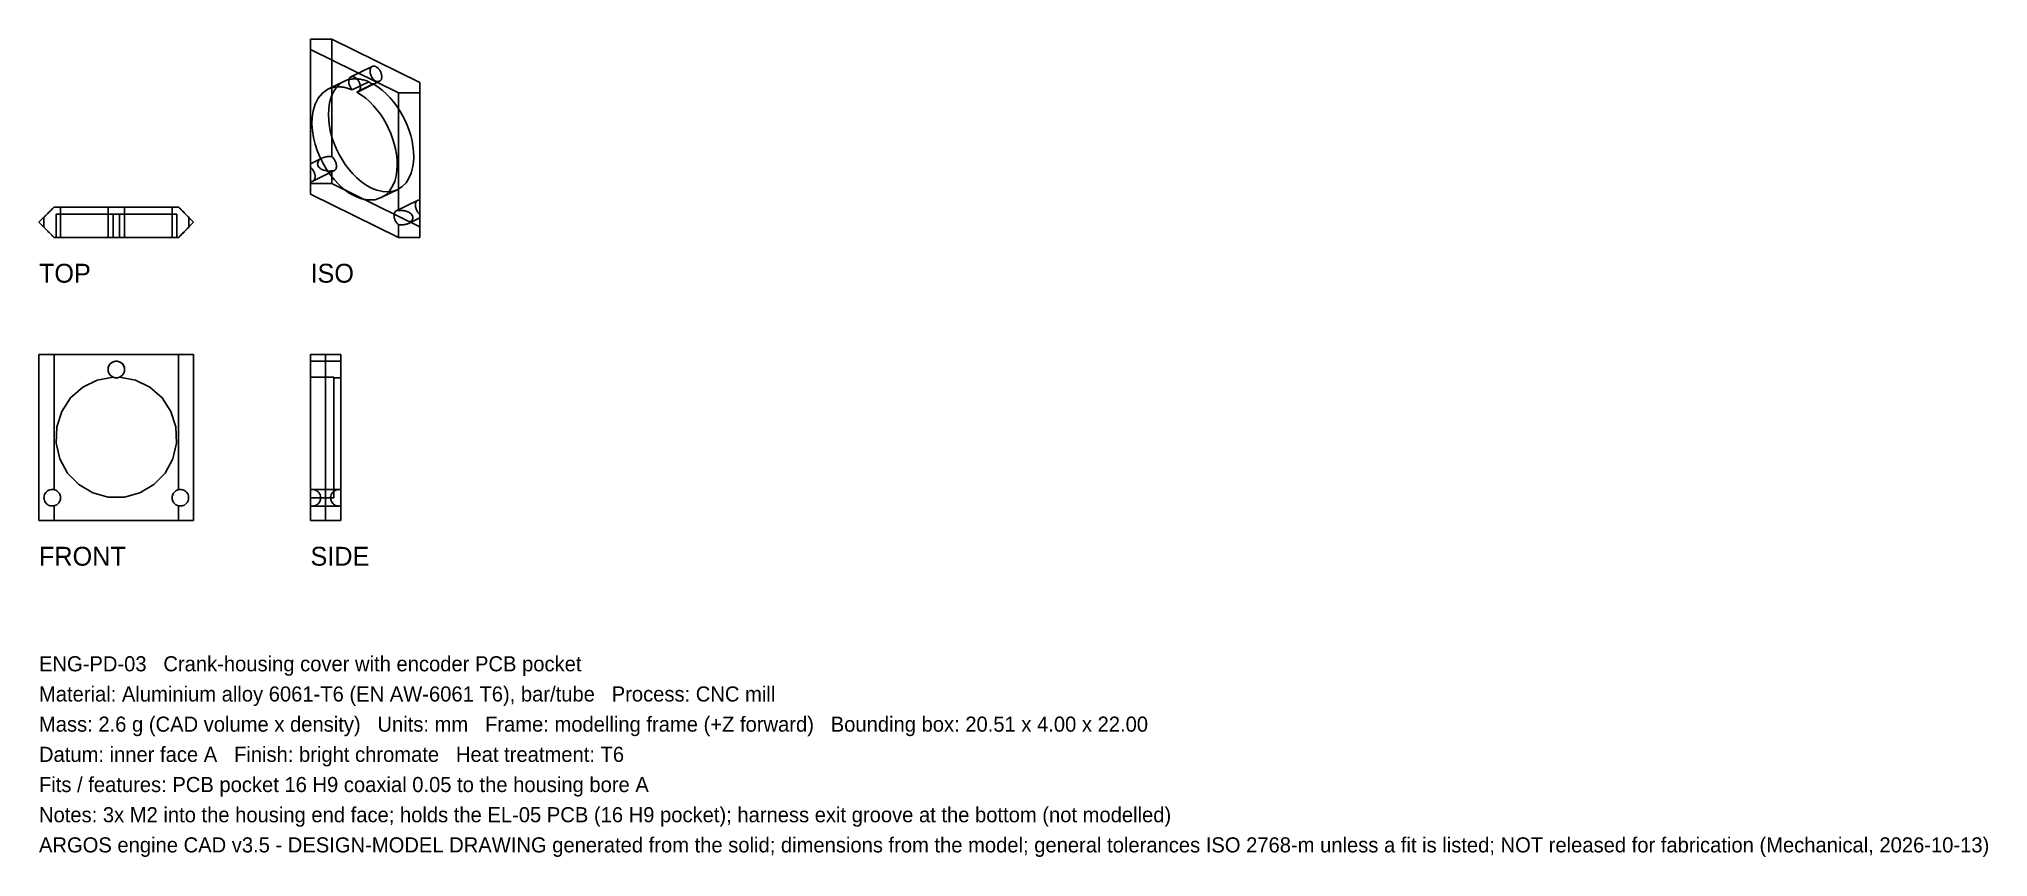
# Model space of a CAD drawing. Header units: millimetres. Extents: x 0 to 258, y -45 to 64.
import ezdxf

# ---------------------------------------------------------------- set-up
doc = ezdxf.new("R2010")
doc.units = ezdxf.units.MM
for name, color, linetype in [('FRONT_HIDDEN', 8, 'CONTINUOUS'), ('FRONT_VISIBLE', 7, 'Continuous'), ('ISO_HIDDEN', 8, 'CONTINUOUS'), ('ISO_VISIBLE', 7, 'Continuous'), ('SIDE_HIDDEN', 8, 'CONTINUOUS'), ('SIDE_VISIBLE', 7, 'Continuous'), ('TOP_HIDDEN', 8, 'CONTINUOUS'), ('TOP_VISIBLE', 7, 'Continuous')]:
    doc.layers.add(name, color=color, linetype=linetype)

msp = doc.modelspace()

# ---------------------------------------------------------------- texts
for s, p in [('ENG-PD-03   Crank-housing cover with encoder PCB pocket', (0, -20)), ('Material: Aluminium alloy 6061-T6 (EN AW-6061 T6), bar/tube   Process: CNC mill', (0, -24)), ('Mass: 2.6 g (CAD volume x density)   Units: mm   Frame: modelling frame (+Z forward)   Bounding box: 20.51 x 4.00 x 22.00', (0, -28)), ('Datum: inner face A   Finish: bright chromate   Heat treatment: T6', (0, -32)), ('Fits / features: PCB pocket 16 H9 coaxial 0.05 to the housing bore A', (0, -36)), ('Notes: 3x M2 into the housing end face; holds the EL-05 PCB (16 H9 pocket); harness exit groove at the bottom (not modelled)', (0, -40)), ('ARGOS engine CAD v3.5 - DESIGN-MODEL DRAWING generated from the solid; dimensions from the model; general tolerances ISO 2768-m unless a fit is listed; NOT released for fabrication (Mechanical, 2026-10-13)', (0, -44))]:
    msp.add_text(s, height=2).set_placement(p)
at = {"layer": 'FRONT_VISIBLE'}
msp.add_text('FRONT', height=2.5, dxfattribs=at).set_placement((0, -6))
at = {"layer": 'ISO_VISIBLE'}
msp.add_text('ISO', height=2.5, dxfattribs=at).set_placement((36.01, 31.5))
at = {"layer": 'SIDE_VISIBLE'}
msp.add_text('SIDE', height=2.5, dxfattribs=at).set_placement((36.01, -6))
at = {"layer": 'TOP_VISIBLE'}
msp.add_text('TOP', height=2.5, dxfattribs=at).set_placement((0, 31.5))

# ---------------------------------------------------------------- linework, layer by layer
at = {"layer": 'FRONT_HIDDEN'}
for points in [[(2, 22), (0, 22)], [(2, 22), (18.51, 22)], [(2, 4.07), (2, 22)], [(10.26, 21.1), (10.55, 21.06), (10.83, 20.94), (11.06, 20.75), (11.23, 20.51), (11.33, 20.22), (11.35, 19.92), (11.29, 19.63), (11.16, 19.37), (10.95, 19.15), (10.7, 18.99), (10.41, 18.91), (10.11, 18.91), (9.82, 18.99), (9.56, 19.15), (9.36, 19.37), (9.22, 19.63), (9.16, 19.92), (9.18, 20.22), (9.28, 20.51), (9.45, 20.75), (9.69, 20.94), (9.96, 21.06), (10.26, 21.1)], [(20.51, 22), (18.51, 22)], [(18.51, 4.07), (18.51, 22)], [(10.69, 18.99), (12.79, 18.59), (14.71, 17.64), (16.32, 16.22), (17.49, 14.43), (18.14, 12.39), (18.22, 10.25), (17.74, 8.16), (16.72, 6.28), (15.23, 4.74), (13.39, 3.64), (11.33, 3.07), (9.19, 3.07), (7.12, 3.64), (5.28, 4.74), (3.8, 6.28), (2.78, 8.16), (2.29, 10.25), (2.38, 12.39), (3.03, 14.43), (4.2, 16.22), (5.8, 17.64), (7.72, 18.59), (9.83, 18.99)], [(2, 1.93), (1.84, 1.91), (1.68, 1.91), (1.52, 1.93), (1.37, 1.98), (1.22, 2.04), (1.09, 2.13), (0.97, 2.24), (0.87, 2.36), (0.79, 2.5), (0.72, 2.64), (0.68, 2.8), (0.66, 2.96), (0.67, 3.12), (0.7, 3.27), (0.75, 3.43), (0.82, 3.57), (0.92, 3.7), (1.02, 3.82), (1.15, 3.91), (1.29, 3.99), (1.44, 4.05), (1.6, 4.08), (1.76, 4.1)], [(1.76, 4.1), (1.77, 4.1), (1.78, 4.1), (1.79, 4.1), (1.8, 4.1), (1.81, 4.1), (1.82, 4.1), (1.83, 4.1), (1.84, 4.1), (1.85, 4.1), (1.86, 4.09), (1.87, 4.09), (1.88, 4.09), (1.9, 4.09), (1.91, 4.09), (1.92, 4.09), (1.93, 4.09), (1.94, 4.09), (1.95, 4.08), (1.96, 4.08), (1.97, 4.08), (1.98, 4.08), (1.99, 4.08), (2, 4.07)], [(2, 4.07), (2.12, 4.04), (2.24, 3.99), (2.35, 3.92), (2.46, 3.85), (2.55, 3.76), (2.64, 3.66), (2.71, 3.55), (2.77, 3.44), (2.81, 3.32), (2.84, 3.19), (2.86, 3.06), (2.86, 2.94), (2.84, 2.81), (2.81, 2.68), (2.77, 2.56), (2.71, 2.45), (2.64, 2.34), (2.55, 2.24), (2.46, 2.15), (2.35, 2.08), (2.24, 2.01), (2.12, 1.96), (2, 1.93)], [(18.51, 1.93), (18.39, 1.96), (18.27, 2.01), (18.16, 2.08), (18.06, 2.15), (17.96, 2.24), (17.88, 2.34), (17.81, 2.45), (17.75, 2.56), (17.7, 2.68), (17.67, 2.81), (17.66, 2.94), (17.66, 3.06), (17.67, 3.19), (17.7, 3.32), (17.75, 3.44), (17.81, 3.55), (17.88, 3.66), (17.96, 3.76), (18.06, 3.85), (18.16, 3.92), (18.27, 3.99), (18.39, 4.04), (18.51, 4.07)], [(18.76, 4.1), (18.92, 4.08), (19.07, 4.05), (19.22, 3.99), (19.36, 3.91), (19.49, 3.82), (19.6, 3.7), (19.69, 3.57), (19.77, 3.43), (19.81, 3.27), (19.85, 3.12), (19.85, 2.96), (19.83, 2.8), (19.8, 2.64), (19.73, 2.5), (19.65, 2.36), (19.54, 2.24), (19.42, 2.13), (19.29, 2.04), (19.14, 1.98), (18.99, 1.93), (18.83, 1.91), (18.67, 1.91), (18.51, 1.93)], [(18.51, 4.07), (18.53, 4.08), (18.54, 4.08), (18.55, 4.08), (18.56, 4.08), (18.57, 4.08), (18.58, 4.09), (18.59, 4.09), (18.6, 4.09), (18.61, 4.09), (18.62, 4.09), (18.63, 4.09), (18.64, 4.09), (18.65, 4.09), (18.66, 4.1), (18.67, 4.1), (18.68, 4.1), (18.69, 4.1), (18.7, 4.1), (18.71, 4.1), (18.73, 4.1), (18.74, 4.1), (18.75, 4.1), (18.76, 4.1)], [(2, 0), (0, 0)], [(2, 0), (2, 1.93)], [(2, 0), (18.51, 0)], [(18.51, 0), (18.51, 1.93)], [(20.51, 0), (18.51, 0)]]:
    msp.add_lwpolyline(points, dxfattribs=at)
at = {"layer": 'FRONT_VISIBLE'}
for points in [[(2, 22), (0, 22)], [(0, 22), (0, 0)], [(2, 4.07), (2, 22)], [(2, 22), (18.51, 22)], [(9.83, 18.99), (9.71, 19.05), (9.6, 19.12), (9.5, 19.2), (9.41, 19.3), (9.33, 19.4), (9.27, 19.52), (9.22, 19.64), (9.18, 19.77), (9.16, 19.89), (9.16, 20.03), (9.17, 20.16), (9.19, 20.28), (9.24, 20.41), (9.29, 20.53), (9.36, 20.64), (9.44, 20.74), (9.54, 20.83), (9.64, 20.91), (9.75, 20.98), (9.87, 21.03), (10, 21.07), (10.13, 21.09), (10.26, 21.1)], [(10.26, 21.1), (10.39, 21.09), (10.52, 21.07), (10.64, 21.03), (10.76, 20.98), (10.87, 20.91), (10.98, 20.83), (11.07, 20.74), (11.15, 20.64), (11.22, 20.53), (11.28, 20.41), (11.32, 20.28), (11.35, 20.16), (11.36, 20.03), (11.35, 19.89), (11.33, 19.77), (11.3, 19.64), (11.25, 19.52), (11.18, 19.4), (11.1, 19.3), (11.02, 19.2), (10.92, 19.12), (10.81, 19.05), (10.69, 18.99)], [(18.51, 4.07), (18.51, 22)], [(20.51, 22), (18.51, 22)], [(20.51, 0), (20.51, 22)], [(10.69, 18.99), (12.79, 18.59), (14.71, 17.64), (16.32, 16.22), (17.49, 14.43), (18.14, 12.39), (18.22, 10.25), (17.74, 8.16), (16.72, 6.28), (15.23, 4.74), (13.39, 3.64), (11.33, 3.07), (9.19, 3.07), (7.12, 3.64), (5.28, 4.74), (3.8, 6.28), (2.78, 8.16), (2.29, 10.25), (2.38, 12.39), (3.03, 14.43), (4.2, 16.22), (5.8, 17.64), (7.72, 18.59), (9.83, 18.99)], [(10.69, 18.99), (10.65, 18.97), (10.62, 18.96), (10.58, 18.95), (10.54, 18.94), (10.51, 18.93), (10.47, 18.92), (10.43, 18.91), (10.39, 18.91), (10.35, 18.9), (10.32, 18.9), (10.28, 18.9), (10.24, 18.9), (10.2, 18.9), (10.16, 18.9), (10.12, 18.91), (10.08, 18.91), (10.05, 18.92), (10.01, 18.93), (9.97, 18.94), (9.93, 18.95), (9.9, 18.96), (9.86, 18.97), (9.83, 18.99)], [(2, 1.93), (1.84, 1.91), (1.68, 1.91), (1.52, 1.93), (1.37, 1.98), (1.22, 2.04), (1.09, 2.13), (0.97, 2.24), (0.87, 2.36), (0.79, 2.5), (0.72, 2.64), (0.68, 2.8), (0.66, 2.96), (0.67, 3.12), (0.7, 3.27), (0.75, 3.43), (0.82, 3.57), (0.92, 3.7), (1.02, 3.82), (1.15, 3.91), (1.29, 3.99), (1.44, 4.05), (1.6, 4.08), (1.76, 4.1)], [(1.76, 4.1), (1.77, 4.1), (1.78, 4.1), (1.79, 4.1), (1.8, 4.1), (1.81, 4.1), (1.82, 4.1), (1.83, 4.1), (1.84, 4.1), (1.85, 4.1), (1.86, 4.09), (1.87, 4.09), (1.88, 4.09), (1.9, 4.09), (1.91, 4.09), (1.92, 4.09), (1.93, 4.09), (1.94, 4.09), (1.95, 4.08), (1.96, 4.08), (1.97, 4.08), (1.98, 4.08), (1.99, 4.08), (2, 4.07)], [(2, 4.07), (2.12, 4.04), (2.24, 3.99), (2.35, 3.92), (2.46, 3.85), (2.55, 3.76), (2.64, 3.66), (2.71, 3.55), (2.77, 3.44), (2.81, 3.32), (2.84, 3.19), (2.86, 3.06), (2.86, 2.94), (2.84, 2.81), (2.81, 2.68), (2.77, 2.56), (2.71, 2.45), (2.64, 2.34), (2.55, 2.24), (2.46, 2.15), (2.35, 2.08), (2.24, 2.01), (2.12, 1.96), (2, 1.93)], [(18.51, 1.93), (18.39, 1.96), (18.27, 2.01), (18.16, 2.08), (18.06, 2.15), (17.96, 2.24), (17.88, 2.34), (17.81, 2.45), (17.75, 2.56), (17.7, 2.68), (17.67, 2.81), (17.66, 2.94), (17.66, 3.06), (17.67, 3.19), (17.7, 3.32), (17.75, 3.44), (17.81, 3.55), (17.88, 3.66), (17.96, 3.76), (18.06, 3.85), (18.16, 3.92), (18.27, 3.99), (18.39, 4.04), (18.51, 4.07)], [(18.51, 4.07), (18.53, 4.08), (18.54, 4.08), (18.55, 4.08), (18.56, 4.08), (18.57, 4.08), (18.58, 4.09), (18.59, 4.09), (18.6, 4.09), (18.61, 4.09), (18.62, 4.09), (18.63, 4.09), (18.64, 4.09), (18.65, 4.09), (18.66, 4.1), (18.67, 4.1), (18.68, 4.1), (18.69, 4.1), (18.7, 4.1), (18.71, 4.1), (18.73, 4.1), (18.74, 4.1), (18.75, 4.1), (18.76, 4.1)], [(18.76, 4.1), (18.92, 4.08), (19.07, 4.05), (19.22, 3.99), (19.36, 3.91), (19.49, 3.82), (19.6, 3.7), (19.69, 3.57), (19.77, 3.43), (19.81, 3.27), (19.85, 3.12), (19.85, 2.96), (19.83, 2.8), (19.8, 2.64), (19.73, 2.5), (19.65, 2.36), (19.54, 2.24), (19.42, 2.13), (19.29, 2.04), (19.14, 1.98), (18.99, 1.93), (18.83, 1.91), (18.67, 1.91), (18.51, 1.93)], [(2, 0), (0, 0)], [(2, 0), (2, 1.93)], [(2, 0), (18.51, 0)], [(18.51, 0), (18.51, 1.93)], [(20.51, 0), (18.51, 0)]]:
    msp.add_lwpolyline(points, dxfattribs=at)
at = {"layer": 'ISO_HIDDEN'}
for points in [[(36.01, 63.79), (36.01, 44.64)], [(38.84, 48.19), (38.84, 63.79)], [(41.37, 58.77), (44.2, 60.16)], [(45.17, 58.19), (45.05, 58.15), (44.93, 58.15), (44.81, 58.17), (44.69, 58.21), (44.59, 58.27), (44.49, 58.35), (44.39, 58.43), (44.31, 58.52), (44.23, 58.61), (44.16, 58.72), (44.1, 58.82), (44.05, 58.93), (44, 59.05), (43.96, 59.16), (43.93, 59.28), (43.91, 59.4), (43.9, 59.53), (43.91, 59.65), (43.93, 59.77), (43.96, 59.89), (44.02, 60), (44.1, 60.09), (44.2, 60.16)], [(44.2, 60.16), (44.22, 60.17), (44.24, 60.18), (44.26, 60.19), (44.28, 60.19), (44.3, 60.2), (44.32, 60.2), (44.34, 60.2), (44.36, 60.21), (44.39, 60.21), (44.41, 60.21), (44.43, 60.21), (44.45, 60.2), (44.47, 60.2), (44.5, 60.2), (44.52, 60.19), (44.54, 60.19), (44.56, 60.18), (44.58, 60.17), (44.6, 60.17), (44.62, 60.16), (44.64, 60.15), (44.66, 60.14), (44.68, 60.13)], [(44.68, 60.13), (44.77, 60.08), (44.85, 60.03), (44.93, 59.96), (45, 59.89), (45.07, 59.81), (45.13, 59.73), (45.19, 59.65), (45.24, 59.56), (45.29, 59.47), (45.33, 59.38), (45.37, 59.29), (45.4, 59.19), (45.42, 59.09), (45.44, 59), (45.46, 58.89), (45.46, 58.79), (45.46, 58.69), (45.44, 58.59), (45.42, 58.49), (45.38, 58.4), (45.32, 58.32), (45.25, 58.24), (45.17, 58.19)], [(38.32, 57.13), (40.5, 58.2)], [(39.52, 57.44), (39.56, 57.48), (39.6, 57.52), (39.63, 57.56), (39.67, 57.6), (39.71, 57.64), (39.75, 57.68), (39.79, 57.71), (39.83, 57.75), (39.87, 57.78), (39.91, 57.82), (39.95, 57.85), (40, 57.89), (40.04, 57.92), (40.08, 57.95), (40.13, 57.98), (40.17, 58.01), (40.22, 58.04), (40.27, 58.07), (40.31, 58.1), (40.36, 58.13), (40.41, 58.15), (40.46, 58.18), (40.5, 58.2)], [(40.5, 58.2), (40.64, 58.26), (40.77, 58.32), (40.91, 58.37), (41.05, 58.41), (41.19, 58.44), (41.33, 58.47), (41.47, 58.49), (41.62, 58.51), (41.76, 58.52), (41.9, 58.52), (42.05, 58.52), (42.19, 58.52), (42.34, 58.5), (42.48, 58.49), (42.63, 58.46), (42.77, 58.44), (42.91, 58.4), (43.05, 58.37), (43.19, 58.33), (43.33, 58.28), (43.46, 58.23), (43.6, 58.18), (43.73, 58.13)], [(42.34, 56.8), (45.17, 58.19)], [(42.48, 56.91), (44.34, 57.83)], [(42.62, 57.58), (43.73, 58.13)], [(44.34, 57.83), (44.31, 57.83), (44.28, 57.83), (44.25, 57.83), (44.22, 57.84), (44.19, 57.84), (44.16, 57.85), (44.13, 57.86), (44.11, 57.87), (44.08, 57.88), (44.05, 57.9), (44.02, 57.91), (44, 57.92), (43.97, 57.94), (43.94, 57.95), (43.92, 57.97), (43.89, 57.99), (43.87, 58.01), (43.85, 58.03), (43.82, 58.05), (43.8, 58.07), (43.78, 58.09), (43.75, 58.11), (43.73, 58.13)], [(44.34, 57.83), (44.95, 57.45), (45.53, 57.01), (46.06, 56.53), (46.57, 56.01), (47.03, 55.46), (47.46, 54.88), (47.86, 54.28), (48.22, 53.66), (48.55, 53.01), (48.83, 52.36), (49.09, 51.68), (49.3, 50.99), (49.47, 50.29), (49.6, 49.58), (49.67, 48.87), (49.69, 48.15), (49.65, 47.43), (49.54, 46.71), (49.35, 46.02), (49.07, 45.36), (48.68, 44.75), (48.18, 44.24), (47.57, 43.85)], [(50.52, 42.44), (50.52, 58.04)], [(36.01, 47.26), (37.53, 48)], [(36.01, 47.26), (36.01, 47.24), (36.01, 47.23), (36.01, 47.22), (36.01, 47.21), (36.01, 47.2), (36.01, 47.19), (36.01, 47.17), (36.01, 47.16), (36.01, 47.15), (36.01, 47.14), (36.01, 47.13), (36.01, 47.12), (36.01, 47.1), (36.01, 47.09), (36.01, 47.08), (36.01, 47.07), (36.01, 47.06), (36.01, 47.05), (36.01, 47.03), (36.01, 47.02), (36.01, 47.01), (36.01, 47), (36.01, 46.99)], [(36.01, 46.99), (36.01, 46.98), (36.01, 46.97), (36.01, 46.96), (36.01, 46.95), (36.01, 46.95), (36.01, 46.94), (36.01, 46.93), (36.01, 46.92), (36.01, 46.91), (36.01, 46.9), (36.01, 46.9), (36.01, 46.89), (36.01, 46.88), (36.01, 46.87), (36.01, 46.86), (36.01, 46.85), (36.01, 46.84), (36.01, 46.84), (36.01, 46.83), (36.01, 46.82), (36.01, 46.81), (36.01, 46.8), (36.01, 46.79)], [(38.84, 46.32), (38.7, 46.31), (38.55, 46.3), (38.41, 46.3), (38.26, 46.31), (38.12, 46.33), (37.98, 46.35), (37.84, 46.39), (37.7, 46.43), (37.57, 46.49), (37.44, 46.56), (37.32, 46.64), (37.2, 46.73), (37.1, 46.83), (37.03, 46.96), (36.97, 47.09), (36.95, 47.23), (36.96, 47.38), (37.01, 47.51), (37.08, 47.64), (37.17, 47.75), (37.28, 47.85), (37.4, 47.93), (37.53, 48)], [(37.53, 48), (37.57, 48.02), (37.61, 48.04), (37.65, 48.05), (37.69, 48.07), (37.73, 48.08), (37.77, 48.1), (37.81, 48.11), (37.85, 48.12), (37.9, 48.14), (37.94, 48.15), (37.98, 48.16), (38.02, 48.16), (38.07, 48.17), (38.11, 48.18), (38.15, 48.19), (38.2, 48.19), (38.24, 48.2), (38.28, 48.2), (38.33, 48.2), (38.37, 48.21), (38.41, 48.21), (38.46, 48.21), (38.5, 48.21)], [(38.5, 48.21), (38.51, 48.21), (38.53, 48.21), (38.54, 48.21), (38.56, 48.21), (38.57, 48.21), (38.59, 48.21), (38.6, 48.21), (38.62, 48.21), (38.63, 48.21), (38.65, 48.21), (38.66, 48.21), (38.68, 48.2), (38.69, 48.2), (38.71, 48.2), (38.72, 48.2), (38.74, 48.2), (38.75, 48.2), (38.77, 48.2), (38.78, 48.19), (38.8, 48.19), (38.81, 48.19), (38.83, 48.19), (38.84, 48.19)], [(38.84, 48.19), (38.91, 48.13), (38.98, 48.06), (39.04, 48), (39.1, 47.92), (39.16, 47.85), (39.21, 47.77), (39.25, 47.69), (39.29, 47.61), (39.33, 47.52), (39.36, 47.44), (39.39, 47.35), (39.41, 47.26), (39.43, 47.17), (39.44, 47.08), (39.45, 46.99), (39.45, 46.89), (39.44, 46.8), (39.42, 46.71), (39.39, 46.62), (39.35, 46.54), (39.3, 46.47), (39.24, 46.4), (39.16, 46.35)], [(36.01, 43.25), (36.01, 44.64)], [(38.84, 44.64), (36.01, 44.64)], [(36.33, 44.96), (39.16, 46.35)], [(39.16, 46.35), (39.14, 46.35), (39.13, 46.34), (39.12, 46.33), (39.11, 46.33), (39.09, 46.33), (39.08, 46.32), (39.07, 46.32), (39.05, 46.32), (39.04, 46.31), (39.02, 46.31), (39.01, 46.31), (39, 46.31), (38.98, 46.31), (38.97, 46.31), (38.95, 46.31), (38.94, 46.31), (38.93, 46.31), (38.91, 46.31), (38.9, 46.31), (38.88, 46.31), (38.87, 46.31), (38.86, 46.32), (38.84, 46.32)], [(38.84, 44.64), (38.84, 46.32)], [(38.84, 44.64), (50.52, 38.89)], [(45.39, 42.77), (47.57, 43.85)], [(47.57, 43.85), (47.52, 43.82), (47.47, 43.8), (47.42, 43.78), (47.37, 43.76), (47.32, 43.74), (47.27, 43.72), (47.22, 43.7), (47.17, 43.68), (47.12, 43.67), (47.07, 43.65), (47.01, 43.64), (46.96, 43.62), (46.91, 43.61), (46.85, 43.6), (46.8, 43.59), (46.75, 43.58), (46.69, 43.57), (46.64, 43.56), (46.59, 43.55), (46.53, 43.55), (46.48, 43.54), (46.42, 43.54), (46.37, 43.53)], [(47.38, 41.01), (50.21, 42.41)], [(50.52, 40.57), (50.45, 40.63), (50.38, 40.69), (50.32, 40.76), (50.26, 40.83), (50.21, 40.91), (50.16, 40.99), (50.11, 41.07), (50.07, 41.15), (50.03, 41.23), (50, 41.32), (49.97, 41.41), (49.95, 41.5), (49.93, 41.59), (49.92, 41.68), (49.92, 41.77), (49.92, 41.86), (49.93, 41.95), (49.94, 42.04), (49.97, 42.13), (50.01, 42.22), (50.06, 42.29), (50.13, 42.36), (50.21, 42.41)], [(50.21, 42.41), (50.22, 42.41), (50.23, 42.42), (50.25, 42.42), (50.26, 42.43), (50.27, 42.43), (50.29, 42.44), (50.3, 42.44), (50.31, 42.44), (50.33, 42.44), (50.34, 42.45), (50.35, 42.45), (50.37, 42.45), (50.38, 42.45), (50.4, 42.45), (50.41, 42.45), (50.42, 42.45), (50.44, 42.45), (50.45, 42.45), (50.47, 42.45), (50.48, 42.44), (50.49, 42.44), (50.51, 42.44), (50.52, 42.44)], [(50.52, 42.44), (50.52, 42.43), (50.52, 42.42), (50.52, 42.42), (50.52, 42.41), (50.52, 42.41), (50.52, 42.4), (50.52, 42.39), (50.52, 42.39), (50.52, 42.38), (50.52, 42.37), (50.52, 42.37), (50.52, 42.36), (50.52, 42.36), (50.52, 42.35), (50.52, 42.34), (50.52, 42.34), (50.52, 42.33), (50.52, 42.32), (50.52, 42.32), (50.52, 42.31), (50.52, 42.3), (50.52, 42.3), (50.52, 42.29)], [(50.52, 42.29), (50.52, 42.2), (50.52, 42.1), (50.52, 42.01), (50.52, 41.91), (50.52, 41.82), (50.52, 41.72), (50.52, 41.63), (50.52, 41.53), (50.52, 41.44), (50.52, 41.34), (50.52, 41.25), (50.52, 41.15), (50.52, 41.06), (50.52, 40.96), (50.52, 40.87), (50.52, 40.77), (50.52, 40.68), (50.52, 40.58), (50.52, 40.49), (50.52, 40.39), (50.52, 40.3), (50.52, 40.2), (50.52, 40.11)], [(49.01, 39.36), (50.52, 40.11)], [(50.52, 40.11), (50.52, 40.13), (50.52, 40.15), (50.52, 40.17), (50.52, 40.19), (50.52, 40.21), (50.52, 40.23), (50.52, 40.25), (50.52, 40.27), (50.52, 40.29), (50.52, 40.31), (50.52, 40.33), (50.52, 40.35), (50.52, 40.37), (50.52, 40.39), (50.52, 40.41), (50.52, 40.43), (50.52, 40.45), (50.52, 40.47), (50.52, 40.49), (50.52, 40.51), (50.52, 40.53), (50.52, 40.55), (50.52, 40.57)], [(50.52, 38.89), (50.52, 40.57)], [(50.52, 37.5), (50.52, 38.89)]]:
    msp.add_lwpolyline(points, dxfattribs=at)
at = {"layer": 'ISO_VISIBLE'}
for points in [[(36.01, 62.4), (36.01, 63.79)], [(38.84, 63.79), (36.01, 63.79)], [(36.01, 46.79), (36.01, 62.4)], [(36.01, 62.4), (47.69, 56.65)], [(38.84, 63.79), (50.52, 58.04)], [(45.39, 42.77), (44.54, 42.5), (43.65, 42.46), (42.77, 42.63), (41.93, 42.95), (41.15, 43.38), (40.43, 43.91), (39.76, 44.51), (39.15, 45.16), (38.59, 45.86), (38.09, 46.6), (37.64, 47.38), (37.25, 48.18), (36.91, 49.01), (36.63, 49.86), (36.41, 50.73), (36.27, 51.61), (36.2, 52.5), (36.22, 53.4), (36.35, 54.28), (36.61, 55.14), (37.01, 55.94), (37.59, 56.62), (38.32, 57.13)], [(38.32, 57.13), (38.45, 57.19), (38.59, 57.24), (38.72, 57.29), (38.86, 57.33), (39, 57.37), (39.14, 57.4), (39.29, 57.42), (39.43, 57.43), (39.58, 57.44), (39.72, 57.45), (39.86, 57.45), (40.01, 57.44), (40.15, 57.43), (40.3, 57.41), (40.44, 57.39), (40.58, 57.36), (40.72, 57.33), (40.86, 57.29), (41, 57.25), (41.14, 57.21), (41.28, 57.16), (41.41, 57.11), (41.55, 57.05)], [(46.37, 43.53), (45.59, 43.57), (44.82, 43.74), (44.09, 44.04), (43.4, 44.42), (42.76, 44.87), (42.16, 45.38), (41.61, 45.94), (41.09, 46.53), (40.62, 47.16), (40.19, 47.82), (39.8, 48.5), (39.45, 49.21), (39.15, 49.93), (38.89, 50.67), (38.68, 51.43), (38.52, 52.2), (38.42, 52.98), (38.38, 53.77), (38.42, 54.55), (38.53, 55.33), (38.74, 56.08), (39.07, 56.8), (39.52, 57.44)], [(41.55, 57.05), (41.49, 57.11), (41.44, 57.18), (41.39, 57.25), (41.34, 57.32), (41.3, 57.39), (41.26, 57.46), (41.22, 57.54), (41.19, 57.62), (41.16, 57.7), (41.13, 57.78), (41.11, 57.86), (41.1, 57.94), (41.08, 58.03), (41.08, 58.11), (41.08, 58.2), (41.08, 58.28), (41.09, 58.36), (41.11, 58.45), (41.14, 58.52), (41.18, 58.6), (41.23, 58.67), (41.3, 58.72), (41.37, 58.77)], [(41.37, 58.77), (41.39, 58.78), (41.41, 58.79), (41.43, 58.79), (41.45, 58.8), (41.47, 58.8), (41.49, 58.81), (41.51, 58.81), (41.54, 58.81), (41.56, 58.81), (41.58, 58.81), (41.6, 58.81), (41.62, 58.81), (41.65, 58.81), (41.67, 58.8), (41.69, 58.8), (41.71, 58.79), (41.73, 58.79), (41.75, 58.78), (41.77, 58.77), (41.79, 58.77), (41.81, 58.76), (41.83, 58.75), (41.85, 58.74)], [(41.55, 57.05), (42.62, 57.58)], [(41.85, 58.74), (41.94, 58.69), (42.02, 58.63), (42.1, 58.57), (42.17, 58.5), (42.24, 58.42), (42.3, 58.34), (42.36, 58.26), (42.41, 58.17), (42.46, 58.08), (42.5, 57.99), (42.54, 57.9), (42.57, 57.8), (42.6, 57.7), (42.62, 57.6), (42.63, 57.5), (42.63, 57.4), (42.63, 57.3), (42.61, 57.2), (42.59, 57.1), (42.55, 57.01), (42.49, 56.92), (42.42, 56.85), (42.34, 56.8)], [(42.16, 56.75), (42.48, 56.91)], [(50.52, 56.65), (50.52, 58.04)], [(42.34, 56.8), (42.33, 56.79), (42.32, 56.79), (42.32, 56.79), (42.31, 56.78), (42.3, 56.78), (42.29, 56.78), (42.29, 56.77), (42.28, 56.77), (42.27, 56.77), (42.26, 56.77), (42.26, 56.77), (42.25, 56.76), (42.24, 56.76), (42.23, 56.76), (42.22, 56.76), (42.22, 56.76), (42.21, 56.76), (42.2, 56.75), (42.19, 56.75), (42.18, 56.75), (42.18, 56.75), (42.17, 56.75), (42.16, 56.75)], [(42.16, 56.75), (42.77, 56.37), (43.34, 55.93), (43.88, 55.45), (44.38, 54.93), (44.85, 54.38), (45.28, 53.81), (45.67, 53.21), (46.03, 52.58), (46.36, 51.94), (46.65, 51.28), (46.9, 50.6), (47.12, 49.92), (47.29, 49.22), (47.41, 48.51), (47.49, 47.79), (47.51, 47.07), (47.47, 46.35), (47.36, 45.64), (47.17, 44.94), (46.88, 44.28), (46.49, 43.68), (45.99, 43.16), (45.39, 42.77)], [(47.69, 41.05), (47.69, 56.65)], [(50.52, 56.65), (47.69, 56.65)], [(50.52, 37.5), (50.52, 56.65)], [(36.01, 44.93), (36.01, 45.03), (36.01, 45.13), (36.01, 45.23), (36.01, 45.33), (36.01, 45.43), (36.01, 45.53), (36.01, 45.64), (36.01, 45.74), (36.01, 45.84), (36.01, 45.94), (36.01, 46.04), (36.01, 46.14), (36.01, 46.24), (36.01, 46.34), (36.01, 46.45), (36.01, 46.55), (36.01, 46.65), (36.01, 46.75), (36.01, 46.85), (36.01, 46.95), (36.01, 47.05), (36.01, 47.15), (36.01, 47.26)], [(36.01, 46.79), (36.09, 46.74), (36.15, 46.67), (36.21, 46.6), (36.27, 46.53), (36.33, 46.46), (36.38, 46.38), (36.42, 46.3), (36.46, 46.22), (36.5, 46.13), (36.53, 46.05), (36.56, 45.96), (36.58, 45.87), (36.6, 45.78), (36.61, 45.69), (36.62, 45.59), (36.62, 45.5), (36.61, 45.41), (36.59, 45.32), (36.56, 45.23), (36.52, 45.15), (36.47, 45.07), (36.41, 45.01), (36.33, 44.96)], [(36.33, 44.96), (36.32, 44.95), (36.3, 44.95), (36.29, 44.94), (36.28, 44.94), (36.26, 44.93), (36.25, 44.93), (36.24, 44.93), (36.22, 44.92), (36.21, 44.92), (36.2, 44.92), (36.18, 44.92), (36.17, 44.92), (36.15, 44.91), (36.14, 44.91), (36.13, 44.91), (36.11, 44.91), (36.1, 44.92), (36.08, 44.92), (36.07, 44.92), (36.06, 44.92), (36.04, 44.92), (36.03, 44.92), (36.01, 44.93)], [(36.01, 43.25), (36.01, 44.93)], [(36.01, 43.25), (47.69, 37.5)], [(47.69, 39.18), (47.62, 39.24), (47.55, 39.3), (47.49, 39.37), (47.43, 39.44), (47.38, 39.51), (47.33, 39.59), (47.28, 39.67), (47.24, 39.76), (47.21, 39.84), (47.17, 39.93), (47.15, 40.01), (47.12, 40.1), (47.1, 40.19), (47.09, 40.29), (47.09, 40.38), (47.09, 40.47), (47.1, 40.56), (47.11, 40.65), (47.14, 40.74), (47.18, 40.82), (47.23, 40.9), (47.3, 40.96), (47.38, 41.01)], [(47.38, 41.01), (47.39, 41.02), (47.4, 41.03), (47.42, 41.03), (47.43, 41.03), (47.44, 41.04), (47.46, 41.04), (47.47, 41.05), (47.48, 41.05), (47.5, 41.05), (47.51, 41.05), (47.53, 41.06), (47.54, 41.06), (47.55, 41.06), (47.57, 41.06), (47.58, 41.06), (47.6, 41.06), (47.61, 41.06), (47.62, 41.06), (47.64, 41.05), (47.65, 41.05), (47.66, 41.05), (47.68, 41.05), (47.69, 41.05)], [(47.69, 41.05), (47.71, 41.05), (47.72, 41.05), (47.74, 41.05), (47.75, 41.05), (47.77, 41.05), (47.78, 41.06), (47.8, 41.06), (47.81, 41.06), (47.83, 41.06), (47.84, 41.06), (47.86, 41.06), (47.87, 41.06), (47.89, 41.06), (47.9, 41.06), (47.92, 41.07), (47.93, 41.07), (47.95, 41.07), (47.96, 41.07), (47.98, 41.07), (47.99, 41.07), (48.01, 41.07), (48.02, 41.07), (48.04, 41.07)], [(49.01, 39.36), (48.95, 39.34), (48.9, 39.32), (48.85, 39.29), (48.79, 39.27), (48.74, 39.26), (48.68, 39.24), (48.62, 39.23), (48.57, 39.21), (48.51, 39.2), (48.45, 39.19), (48.39, 39.18), (48.33, 39.17), (48.28, 39.17), (48.22, 39.16), (48.16, 39.16), (48.1, 39.15), (48.04, 39.15), (47.98, 39.15), (47.93, 39.16), (47.87, 39.16), (47.81, 39.16), (47.75, 39.17), (47.69, 39.18)], [(47.69, 37.5), (47.69, 39.18)], [(48.04, 41.07), (48.17, 41.06), (48.3, 41.05), (48.42, 41.03), (48.55, 41.01), (48.68, 40.98), (48.8, 40.94), (48.92, 40.89), (49.04, 40.84), (49.15, 40.77), (49.26, 40.7), (49.36, 40.61), (49.44, 40.51), (49.51, 40.4), (49.56, 40.28), (49.58, 40.16), (49.58, 40.03), (49.55, 39.9), (49.49, 39.78), (49.42, 39.68), (49.33, 39.58), (49.23, 39.5), (49.12, 39.43), (49.01, 39.36)], [(50.52, 37.5), (47.69, 37.5)]]:
    msp.add_lwpolyline(points, dxfattribs=at)
at = {"layer": 'SIDE_HIDDEN'}
for points in [[(36.01, 4.07), (36.01, 22)], [(36.01, 22), (38.01, 22)], [(36.01, 18.99), (36.01, 19.08), (36.01, 19.17), (36.01, 19.26), (36.01, 19.36), (36.01, 19.45), (36.01, 19.54), (36.01, 19.63), (36.01, 19.72), (36.01, 19.81), (36.01, 19.91), (36.01, 20), (36.01, 20.09), (36.01, 20.18), (36.01, 20.27), (36.01, 20.37), (36.01, 20.46), (36.01, 20.55), (36.01, 20.64), (36.01, 20.73), (36.01, 20.82), (36.01, 20.92), (36.01, 21.01), (36.01, 21.1)], [(36.01, 21.1), (36.01, 21.01), (36.01, 20.92), (36.01, 20.82), (36.01, 20.73), (36.01, 20.64), (36.01, 20.55), (36.01, 20.46), (36.01, 20.37), (36.01, 20.27), (36.01, 20.18), (36.01, 20.09), (36.01, 20), (36.01, 19.91), (36.01, 19.81), (36.01, 19.72), (36.01, 19.63), (36.01, 19.54), (36.01, 19.45), (36.01, 19.36), (36.01, 19.26), (36.01, 19.17), (36.01, 19.08), (36.01, 18.99)], [(36.01, 21.1), (40.01, 21.1)], [(38.01, 22), (38.01, 0)], [(40.01, 22), (38.01, 22)], [(40.01, 4.07), (40.01, 22)], [(40.01, 21.1), (40.01, 21), (40.01, 20.91), (40.01, 20.81), (40.01, 20.72), (40.01, 20.62), (40.01, 20.53), (40.01, 20.43), (40.01, 20.33), (40.01, 20.24), (40.01, 20.14), (40.01, 20.05), (40.01, 19.95), (40.01, 19.86), (40.01, 19.76), (40.01, 19.67), (40.01, 19.57), (40.01, 19.47), (40.01, 19.38), (40.01, 19.28), (40.01, 19.19), (40.01, 19.09), (40.01, 19), (40.01, 18.9)], [(40.01, 18.9), (40.01, 19), (40.01, 19.09), (40.01, 19.19), (40.01, 19.28), (40.01, 19.38), (40.01, 19.47), (40.01, 19.57), (40.01, 19.67), (40.01, 19.76), (40.01, 19.86), (40.01, 19.95), (40.01, 20.05), (40.01, 20.14), (40.01, 20.24), (40.01, 20.33), (40.01, 20.43), (40.01, 20.53), (40.01, 20.62), (40.01, 20.72), (40.01, 20.81), (40.01, 20.91), (40.01, 21), (40.01, 21.1)], [(36.01, 18.99), (36.01, 18.29), (36.01, 17.6), (36.01, 16.9), (36.01, 16.21), (36.01, 15.51), (36.01, 14.82), (36.01, 14.12), (36.01, 13.43), (36.01, 12.73), (36.01, 12.04), (36.01, 11.34), (36.01, 10.65), (36.01, 9.95), (36.01, 9.26), (36.01, 8.56), (36.01, 7.87), (36.01, 7.17), (36.01, 6.48), (36.01, 5.78), (36.01, 5.09), (36.01, 4.39), (36.01, 3.7), (36.01, 3)], [(36.01, 3), (36.01, 3.7), (36.01, 4.39), (36.01, 5.09), (36.01, 5.78), (36.01, 6.48), (36.01, 7.17), (36.01, 7.87), (36.01, 8.56), (36.01, 9.26), (36.01, 9.95), (36.01, 10.65), (36.01, 11.34), (36.01, 12.04), (36.01, 12.73), (36.01, 13.43), (36.01, 14.12), (36.01, 14.82), (36.01, 15.51), (36.01, 16.21), (36.01, 16.9), (36.01, 17.6), (36.01, 18.29), (36.01, 18.99)], [(36.01, 18.99), (39.1, 18.99)], [(36.01, 18.99), (39.1, 18.99)], [(39.1, 18.99), (39.1, 18.29), (39.1, 17.6), (39.1, 16.9), (39.1, 16.21), (39.1, 15.51), (39.1, 14.82), (39.1, 14.12), (39.1, 13.43), (39.1, 12.73), (39.1, 12.04), (39.1, 11.34), (39.1, 10.65), (39.1, 9.95), (39.1, 9.26), (39.1, 8.56), (39.1, 7.87), (39.1, 7.17), (39.1, 6.48), (39.1, 5.78), (39.1, 5.09), (39.1, 4.39), (39.1, 3.7), (39.1, 3)], [(39.1, 3), (39.1, 3.7), (39.1, 4.39), (39.1, 5.09), (39.1, 5.78), (39.1, 6.48), (39.1, 7.17), (39.1, 7.87), (39.1, 8.56), (39.1, 9.26), (39.1, 9.95), (39.1, 10.65), (39.1, 11.34), (39.1, 12.04), (39.1, 12.73), (39.1, 13.43), (39.1, 14.12), (39.1, 14.82), (39.1, 15.51), (39.1, 16.21), (39.1, 16.9), (39.1, 17.6), (39.1, 18.29), (39.1, 18.99)], [(39.1, 18.99), (39.1, 18.98), (39.1, 18.98), (39.1, 18.98), (39.1, 18.97), (39.1, 18.97), (39.1, 18.97), (39.1, 18.96), (39.1, 18.96), (39.1, 18.95), (39.1, 18.95), (39.1, 18.95), (39.1, 18.94), (39.1, 18.94), (39.1, 18.93), (39.1, 18.93), (39.1, 18.93), (39.1, 18.92), (39.1, 18.92), (39.1, 18.92), (39.1, 18.91), (39.1, 18.91), (39.1, 18.9), (39.1, 18.9)], [(39.1, 18.9), (39.1, 18.9), (39.1, 18.91), (39.1, 18.91), (39.1, 18.92), (39.1, 18.92), (39.1, 18.92), (39.1, 18.93), (39.1, 18.93), (39.1, 18.93), (39.1, 18.94), (39.1, 18.94), (39.1, 18.95), (39.1, 18.95), (39.1, 18.95), (39.1, 18.96), (39.1, 18.96), (39.1, 18.97), (39.1, 18.97), (39.1, 18.97), (39.1, 18.98), (39.1, 18.98), (39.1, 18.98), (39.1, 18.99)], [(39.1, 18.9), (40.01, 18.9)], [(36.26, 4.1), (36.25, 4.1), (36.24, 4.1), (36.23, 4.1), (36.21, 4.1), (36.2, 4.1), (36.19, 4.1), (36.18, 4.1), (36.17, 4.1), (36.16, 4.1), (36.15, 4.09), (36.14, 4.09), (36.13, 4.09), (36.12, 4.09), (36.11, 4.09), (36.1, 4.09), (36.09, 4.09), (36.08, 4.09), (36.07, 4.08), (36.06, 4.08), (36.05, 4.08), (36.04, 4.08), (36.03, 4.08), (36.01, 4.07)], [(36.01, 4.07), (36.01, 3.98), (36.01, 3.89), (36.01, 3.79), (36.01, 3.7), (36.01, 3.61), (36.01, 3.51), (36.01, 3.42), (36.01, 3.33), (36.01, 3.23), (36.01, 3.14), (36.01, 3.05), (36.01, 2.95), (36.01, 2.86), (36.01, 2.77), (36.01, 2.67), (36.01, 2.58), (36.01, 2.49), (36.01, 2.39), (36.01, 2.3), (36.01, 2.21), (36.01, 2.11), (36.01, 2.02), (36.01, 1.93)], [(36.01, 3), (39.1, 3)], [(36.26, 1.9), (36.41, 1.92), (36.55, 1.95), (36.69, 1.99), (36.83, 2.07), (36.95, 2.15), (37.06, 2.25), (37.15, 2.37), (37.23, 2.5), (37.29, 2.63), (37.33, 2.78), (37.35, 2.93), (37.35, 3.07), (37.33, 3.22), (37.29, 3.37), (37.23, 3.5), (37.15, 3.63), (37.06, 3.75), (36.95, 3.85), (36.83, 3.93), (36.69, 4.01), (36.55, 4.05), (36.41, 4.08), (36.26, 4.1)], [(36.26, 4.1), (39.77, 4.1)], [(36.26, 4.1), (39.77, 4.1)], [(39.77, 1.9), (39.62, 1.92), (39.48, 1.95), (39.34, 1.99), (39.2, 2.07), (39.08, 2.15), (38.97, 2.25), (38.88, 2.37), (38.8, 2.5), (38.74, 2.63), (38.7, 2.78), (38.68, 2.93), (38.68, 3.07), (38.7, 3.22), (38.74, 3.37), (38.8, 3.5), (38.88, 3.63), (38.97, 3.75), (39.08, 3.85), (39.2, 3.93), (39.34, 4.01), (39.48, 4.05), (39.62, 4.08), (39.77, 4.1)], [(39.77, 4.1), (39.78, 4.1), (39.79, 4.1), (39.8, 4.1), (39.81, 4.1), (39.83, 4.1), (39.84, 4.1), (39.85, 4.1), (39.86, 4.1), (39.87, 4.1), (39.88, 4.09), (39.89, 4.09), (39.9, 4.09), (39.91, 4.09), (39.92, 4.09), (39.93, 4.09), (39.94, 4.09), (39.95, 4.09), (39.96, 4.08), (39.97, 4.08), (39.98, 4.08), (39.99, 4.08), (40, 4.08), (40.01, 4.07)], [(40.01, 4.07), (40.01, 3.98), (40.01, 3.89), (40.01, 3.79), (40.01, 3.7), (40.01, 3.61), (40.01, 3.51), (40.01, 3.42), (40.01, 3.33), (40.01, 3.23), (40.01, 3.14), (40.01, 3.05), (40.01, 2.95), (40.01, 2.86), (40.01, 2.77), (40.01, 2.67), (40.01, 2.58), (40.01, 2.49), (40.01, 2.39), (40.01, 2.3), (40.01, 2.21), (40.01, 2.11), (40.01, 2.02), (40.01, 1.93)], [(36.01, 0), (36.01, 1.93)], [(36.01, 1.93), (36.03, 1.92), (36.04, 1.92), (36.05, 1.92), (36.06, 1.92), (36.07, 1.92), (36.08, 1.91), (36.09, 1.91), (36.1, 1.91), (36.11, 1.91), (36.12, 1.91), (36.13, 1.91), (36.14, 1.91), (36.15, 1.91), (36.16, 1.9), (36.17, 1.9), (36.18, 1.9), (36.19, 1.9), (36.2, 1.9), (36.21, 1.9), (36.23, 1.9), (36.24, 1.9), (36.25, 1.9), (36.26, 1.9)], [(36.01, 0), (38.01, 0)], [(36.26, 1.9), (39.77, 1.9)], [(36.26, 1.9), (39.77, 1.9)], [(40.01, 0), (38.01, 0)], [(40.01, 1.93), (40, 1.92), (39.99, 1.92), (39.98, 1.92), (39.97, 1.92), (39.96, 1.92), (39.95, 1.91), (39.94, 1.91), (39.93, 1.91), (39.92, 1.91), (39.91, 1.91), (39.9, 1.91), (39.89, 1.91), (39.88, 1.91), (39.87, 1.9), (39.86, 1.9), (39.85, 1.9), (39.84, 1.9), (39.83, 1.9), (39.81, 1.9), (39.8, 1.9), (39.79, 1.9), (39.78, 1.9), (39.77, 1.9)], [(40.01, 0), (40.01, 1.93)]]:
    msp.add_lwpolyline(points, dxfattribs=at)
at = {"layer": 'SIDE_VISIBLE'}
for points in [[(36.01, 4.07), (36.01, 22)], [(38.01, 22), (36.01, 22)], [(38.01, 0), (38.01, 22)], [(38.01, 22), (40.01, 22)], [(40.01, 4.07), (40.01, 22)], [(36.01, 4.07), (36.03, 4.08), (36.04, 4.08), (36.05, 4.08), (36.06, 4.08), (36.07, 4.08), (36.08, 4.09), (36.09, 4.09), (36.1, 4.09), (36.11, 4.09), (36.12, 4.09), (36.13, 4.09), (36.14, 4.09), (36.15, 4.09), (36.16, 4.1), (36.17, 4.1), (36.18, 4.1), (36.19, 4.1), (36.2, 4.1), (36.21, 4.1), (36.23, 4.1), (36.24, 4.1), (36.25, 4.1), (36.26, 4.1)], [(36.01, 1.93), (36.01, 2.02), (36.01, 2.11), (36.01, 2.21), (36.01, 2.3), (36.01, 2.39), (36.01, 2.49), (36.01, 2.58), (36.01, 2.67), (36.01, 2.77), (36.01, 2.86), (36.01, 2.95), (36.01, 3.05), (36.01, 3.14), (36.01, 3.23), (36.01, 3.33), (36.01, 3.42), (36.01, 3.51), (36.01, 3.61), (36.01, 3.7), (36.01, 3.79), (36.01, 3.89), (36.01, 3.98), (36.01, 4.07)], [(36.26, 4.1), (36.41, 4.08), (36.55, 4.05), (36.69, 4.01), (36.83, 3.93), (36.95, 3.85), (37.06, 3.75), (37.15, 3.63), (37.23, 3.5), (37.29, 3.37), (37.33, 3.22), (37.35, 3.07), (37.35, 2.93), (37.33, 2.78), (37.29, 2.63), (37.23, 2.5), (37.15, 2.37), (37.06, 2.25), (36.95, 2.15), (36.83, 2.07), (36.69, 1.99), (36.55, 1.95), (36.41, 1.92), (36.26, 1.9)], [(39.77, 4.1), (39.62, 4.08), (39.48, 4.05), (39.34, 4.01), (39.2, 3.93), (39.08, 3.85), (38.97, 3.75), (38.88, 3.63), (38.8, 3.5), (38.74, 3.37), (38.7, 3.22), (38.68, 3.07), (38.68, 2.93), (38.7, 2.78), (38.74, 2.63), (38.8, 2.5), (38.88, 2.37), (38.97, 2.25), (39.08, 2.15), (39.2, 2.07), (39.34, 1.99), (39.48, 1.95), (39.62, 1.92), (39.77, 1.9)], [(40.01, 4.07), (40, 4.08), (39.99, 4.08), (39.98, 4.08), (39.97, 4.08), (39.96, 4.08), (39.95, 4.09), (39.94, 4.09), (39.93, 4.09), (39.92, 4.09), (39.91, 4.09), (39.9, 4.09), (39.89, 4.09), (39.88, 4.09), (39.87, 4.1), (39.86, 4.1), (39.85, 4.1), (39.84, 4.1), (39.83, 4.1), (39.81, 4.1), (39.8, 4.1), (39.79, 4.1), (39.78, 4.1), (39.77, 4.1)], [(40.01, 1.93), (40.01, 2.02), (40.01, 2.11), (40.01, 2.21), (40.01, 2.3), (40.01, 2.39), (40.01, 2.49), (40.01, 2.58), (40.01, 2.67), (40.01, 2.77), (40.01, 2.86), (40.01, 2.95), (40.01, 3.05), (40.01, 3.14), (40.01, 3.23), (40.01, 3.33), (40.01, 3.42), (40.01, 3.51), (40.01, 3.61), (40.01, 3.7), (40.01, 3.79), (40.01, 3.89), (40.01, 3.98), (40.01, 4.07)], [(36.01, 0), (36.01, 1.93)], [(36.26, 1.9), (36.25, 1.9), (36.24, 1.9), (36.23, 1.9), (36.21, 1.9), (36.2, 1.9), (36.19, 1.9), (36.18, 1.9), (36.17, 1.9), (36.16, 1.9), (36.15, 1.91), (36.14, 1.91), (36.13, 1.91), (36.12, 1.91), (36.11, 1.91), (36.1, 1.91), (36.09, 1.91), (36.08, 1.91), (36.07, 1.92), (36.06, 1.92), (36.05, 1.92), (36.04, 1.92), (36.03, 1.92), (36.01, 1.93)], [(38.01, 0), (36.01, 0)], [(38.01, 0), (40.01, 0)], [(39.77, 1.9), (39.78, 1.9), (39.79, 1.9), (39.8, 1.9), (39.81, 1.9), (39.83, 1.9), (39.84, 1.9), (39.85, 1.9), (39.86, 1.9), (39.87, 1.9), (39.88, 1.91), (39.89, 1.91), (39.9, 1.91), (39.91, 1.91), (39.92, 1.91), (39.93, 1.91), (39.94, 1.91), (39.95, 1.91), (39.96, 1.92), (39.97, 1.92), (39.98, 1.92), (39.99, 1.92), (40, 1.92), (40.01, 1.93)], [(40.01, 0), (40.01, 1.93)]]:
    msp.add_lwpolyline(points, dxfattribs=at)
at = {"layer": 'TOP_HIDDEN'}
for points in [[(2, 41.5), (0, 39.5)], [(2, 41.5), (1.94, 41.44), (1.88, 41.38), (1.82, 41.32), (1.77, 41.27), (1.71, 41.21), (1.65, 41.15), (1.59, 41.09), (1.53, 41.03), (1.47, 40.97), (1.42, 40.92), (1.36, 40.86), (1.3, 40.8), (1.24, 40.74), (1.18, 40.68), (1.12, 40.62), (1.07, 40.57), (1.01, 40.51), (0.95, 40.45), (0.89, 40.39), (0.83, 40.33), (0.77, 40.27), (0.72, 40.22), (0.66, 40.16)], [(1.76, 41.26), (1.77, 41.27), (1.78, 41.28), (1.79, 41.29), (1.8, 41.3), (1.81, 41.31), (1.82, 41.32), (1.83, 41.33), (1.84, 41.34), (1.85, 41.35), (1.86, 41.36), (1.87, 41.37), (1.88, 41.38), (1.89, 41.39), (1.91, 41.41), (1.92, 41.42), (1.93, 41.43), (1.94, 41.44), (1.95, 41.45), (1.96, 41.46), (1.97, 41.47), (1.98, 41.48), (1.99, 41.49), (2, 41.5)], [(2, 41.5), (18.51, 41.5)], [(2, 41.5), (2.04, 41.5), (2.07, 41.5), (2.11, 41.5), (2.15, 41.5), (2.19, 41.5), (2.22, 41.5), (2.26, 41.5), (2.3, 41.5), (2.34, 41.5), (2.37, 41.5), (2.41, 41.5), (2.45, 41.5), (2.48, 41.5), (2.52, 41.5), (2.56, 41.5), (2.6, 41.5), (2.63, 41.5), (2.67, 41.5), (2.71, 41.5), (2.75, 41.5), (2.78, 41.5), (2.82, 41.5), (2.86, 41.5)], [(2.86, 41.5), (2.82, 41.5), (2.78, 41.5), (2.75, 41.5), (2.71, 41.5), (2.67, 41.5), (2.63, 41.5), (2.6, 41.5), (2.56, 41.5), (2.52, 41.5), (2.48, 41.5), (2.45, 41.5), (2.41, 41.5), (2.37, 41.5), (2.34, 41.5), (2.3, 41.5), (2.26, 41.5), (2.22, 41.5), (2.19, 41.5), (2.15, 41.5), (2.11, 41.5), (2.07, 41.5), (2.04, 41.5), (2, 41.5)], [(2.86, 37.5), (2.86, 41.5)], [(11.36, 41.5), (11.26, 41.5), (11.17, 41.5), (11.07, 41.5), (10.97, 41.5), (10.88, 41.5), (10.78, 41.5), (10.69, 41.5), (10.59, 41.5), (10.5, 41.5), (10.4, 41.5), (10.31, 41.5), (10.21, 41.5), (10.11, 41.5), (10.02, 41.5), (9.92, 41.5), (9.83, 41.5), (9.73, 41.5), (9.64, 41.5), (9.54, 41.5), (9.44, 41.5), (9.35, 41.5), (9.25, 41.5), (9.16, 41.5)], [(9.16, 41.5), (9.21, 41.5), (9.25, 41.5), (9.3, 41.5), (9.35, 41.5), (9.4, 41.5), (9.44, 41.5), (9.49, 41.5), (9.54, 41.5), (9.59, 41.5), (9.64, 41.5), (9.68, 41.5), (9.73, 41.5), (9.78, 41.5), (9.83, 41.5), (9.87, 41.5), (9.92, 41.5), (9.97, 41.5), (10.02, 41.5), (10.07, 41.5), (10.11, 41.5), (10.16, 41.5), (10.21, 41.5), (10.26, 41.5)], [(9.16, 37.5), (9.16, 41.5)], [(10.26, 41.5), (10.31, 41.5), (10.35, 41.5), (10.4, 41.5), (10.45, 41.5), (10.5, 41.5), (10.54, 41.5), (10.59, 41.5), (10.64, 41.5), (10.69, 41.5), (10.74, 41.5), (10.78, 41.5), (10.83, 41.5), (10.88, 41.5), (10.93, 41.5), (10.97, 41.5), (11.02, 41.5), (11.07, 41.5), (11.12, 41.5), (11.17, 41.5), (11.21, 41.5), (11.26, 41.5), (11.31, 41.5), (11.36, 41.5)], [(11.36, 37.5), (11.36, 41.5)], [(18.51, 41.5), (18.48, 41.5), (18.44, 41.5), (18.4, 41.5), (18.37, 41.5), (18.33, 41.5), (18.29, 41.5), (18.25, 41.5), (18.22, 41.5), (18.18, 41.5), (18.14, 41.5), (18.1, 41.5), (18.07, 41.5), (18.03, 41.5), (17.99, 41.5), (17.96, 41.5), (17.92, 41.5), (17.88, 41.5), (17.84, 41.5), (17.81, 41.5), (17.77, 41.5), (17.73, 41.5), (17.69, 41.5), (17.66, 41.5)], [(17.66, 41.5), (17.69, 41.5), (17.73, 41.5), (17.77, 41.5), (17.81, 41.5), (17.84, 41.5), (17.88, 41.5), (17.92, 41.5), (17.96, 41.5), (17.99, 41.5), (18.03, 41.5), (18.07, 41.5), (18.1, 41.5), (18.14, 41.5), (18.18, 41.5), (18.22, 41.5), (18.25, 41.5), (18.29, 41.5), (18.33, 41.5), (18.37, 41.5), (18.4, 41.5), (18.44, 41.5), (18.48, 41.5), (18.51, 41.5)], [(17.66, 37.5), (17.66, 41.5)], [(20.51, 39.5), (18.51, 41.5)], [(19.86, 40.16), (19.8, 40.22), (19.74, 40.27), (19.68, 40.33), (19.62, 40.39), (19.57, 40.45), (19.51, 40.51), (19.45, 40.57), (19.39, 40.62), (19.33, 40.68), (19.27, 40.74), (19.22, 40.8), (19.16, 40.86), (19.1, 40.92), (19.04, 40.97), (18.98, 41.03), (18.92, 41.09), (18.86, 41.15), (18.81, 41.21), (18.75, 41.27), (18.69, 41.32), (18.63, 41.38), (18.57, 41.44), (18.51, 41.5)], [(18.51, 41.5), (18.53, 41.49), (18.54, 41.48), (18.55, 41.47), (18.56, 41.46), (18.57, 41.45), (18.58, 41.44), (18.59, 41.43), (18.6, 41.42), (18.61, 41.41), (18.62, 41.39), (18.63, 41.38), (18.64, 41.37), (18.65, 41.36), (18.66, 41.35), (18.67, 41.34), (18.68, 41.33), (18.69, 41.32), (18.7, 41.31), (18.72, 41.3), (18.73, 41.29), (18.74, 41.28), (18.75, 41.27), (18.76, 41.26)], [(2, 37.5), (0, 39.5)], [(0.66, 40.16), (0.71, 40.21), (0.75, 40.25), (0.8, 40.3), (0.85, 40.35), (0.9, 40.4), (0.94, 40.44), (0.99, 40.49), (1.04, 40.54), (1.09, 40.59), (1.14, 40.64), (1.18, 40.68), (1.23, 40.73), (1.28, 40.78), (1.33, 40.83), (1.37, 40.87), (1.42, 40.92), (1.47, 40.97), (1.52, 41.02), (1.57, 41.07), (1.61, 41.11), (1.66, 41.16), (1.71, 41.21), (1.76, 41.26)], [(0.66, 38.84), (0.66, 40.16)], [(2, 37.5), (1.94, 37.56), (1.88, 37.62), (1.82, 37.68), (1.77, 37.73), (1.71, 37.79), (1.65, 37.85), (1.59, 37.91), (1.53, 37.97), (1.47, 38.03), (1.42, 38.08), (1.36, 38.14), (1.3, 38.2), (1.24, 38.26), (1.18, 38.32), (1.12, 38.38), (1.07, 38.43), (1.01, 38.49), (0.95, 38.55), (0.89, 38.61), (0.83, 38.67), (0.77, 38.73), (0.72, 38.78), (0.66, 38.84)], [(0.66, 38.84), (0.71, 38.79), (0.75, 38.75), (0.8, 38.7), (0.85, 38.65), (0.9, 38.6), (0.94, 38.56), (0.99, 38.51), (1.04, 38.46), (1.09, 38.41), (1.14, 38.36), (1.18, 38.32), (1.23, 38.27), (1.28, 38.22), (1.33, 38.17), (1.37, 38.13), (1.42, 38.08), (1.47, 38.03), (1.52, 37.98), (1.57, 37.93), (1.61, 37.89), (1.66, 37.84), (1.71, 37.79), (1.76, 37.74)], [(18.26, 40.59), (17.56, 40.59), (16.87, 40.59), (16.17, 40.59), (15.47, 40.59), (14.78, 40.59), (14.08, 40.59), (13.39, 40.59), (12.69, 40.59), (12, 40.59), (11.3, 40.59), (10.61, 40.59), (9.91, 40.59), (9.21, 40.59), (8.52, 40.59), (7.82, 40.59), (7.13, 40.59), (6.43, 40.59), (5.74, 40.59), (5.04, 40.59), (4.34, 40.59), (3.65, 40.59), (2.95, 40.59), (2.26, 40.59)], [(2.26, 40.59), (2.59, 40.59), (2.92, 40.59), (3.24, 40.59), (3.57, 40.59), (3.9, 40.59), (4.23, 40.59), (4.56, 40.59), (4.89, 40.59), (5.22, 40.59), (5.55, 40.59), (5.88, 40.59), (6.21, 40.59), (6.53, 40.59), (6.86, 40.59), (7.19, 40.59), (7.52, 40.59), (7.85, 40.59), (8.18, 40.59), (8.51, 40.59), (8.84, 40.59), (9.17, 40.59), (9.5, 40.59), (9.83, 40.59)], [(2.26, 37.5), (2.26, 40.59)], [(9.83, 37.5), (9.83, 40.59)], [(10.69, 40.59), (10.65, 40.59), (10.61, 40.59), (10.58, 40.59), (10.54, 40.59), (10.5, 40.59), (10.46, 40.59), (10.43, 40.59), (10.39, 40.59), (10.35, 40.59), (10.31, 40.59), (10.28, 40.59), (10.24, 40.59), (10.2, 40.59), (10.16, 40.59), (10.13, 40.59), (10.09, 40.59), (10.05, 40.59), (10.01, 40.59), (9.98, 40.59), (9.94, 40.59), (9.9, 40.59), (9.86, 40.59), (9.83, 40.59)], [(10.69, 37.5), (10.69, 40.59)], [(10.69, 40.59), (11.02, 40.59), (11.35, 40.59), (11.68, 40.59), (12.01, 40.59), (12.33, 40.59), (12.66, 40.59), (12.99, 40.59), (13.32, 40.59), (13.65, 40.59), (13.98, 40.59), (14.31, 40.59), (14.64, 40.59), (14.97, 40.59), (15.3, 40.59), (15.62, 40.59), (15.95, 40.59), (16.28, 40.59), (16.61, 40.59), (16.94, 40.59), (17.27, 40.59), (17.6, 40.59), (17.93, 40.59), (18.26, 40.59)], [(18.26, 37.5), (18.26, 40.59)], [(20.51, 39.5), (18.51, 37.5)], [(19.86, 38.84), (19.8, 38.78), (19.74, 38.73), (19.68, 38.67), (19.62, 38.61), (19.57, 38.55), (19.51, 38.49), (19.45, 38.43), (19.39, 38.38), (19.33, 38.32), (19.27, 38.26), (19.22, 38.2), (19.16, 38.14), (19.1, 38.08), (19.04, 38.03), (18.98, 37.97), (18.92, 37.91), (18.86, 37.85), (18.81, 37.79), (18.75, 37.73), (18.69, 37.68), (18.63, 37.62), (18.57, 37.56), (18.51, 37.5)], [(18.76, 41.26), (18.81, 41.21), (18.85, 41.16), (18.9, 41.11), (18.95, 41.07), (19, 41.02), (19.04, 40.97), (19.09, 40.92), (19.14, 40.87), (19.19, 40.83), (19.24, 40.78), (19.28, 40.73), (19.33, 40.68), (19.38, 40.64), (19.43, 40.59), (19.47, 40.54), (19.52, 40.49), (19.57, 40.44), (19.62, 40.4), (19.67, 40.35), (19.71, 40.3), (19.76, 40.25), (19.81, 40.21), (19.86, 40.16)], [(18.76, 37.74), (18.81, 37.79), (18.85, 37.84), (18.9, 37.89), (18.95, 37.93), (19, 37.98), (19.04, 38.03), (19.09, 38.08), (19.14, 38.13), (19.19, 38.17), (19.24, 38.22), (19.28, 38.27), (19.33, 38.32), (19.38, 38.36), (19.43, 38.41), (19.47, 38.46), (19.52, 38.51), (19.57, 38.56), (19.62, 38.6), (19.67, 38.65), (19.71, 38.7), (19.76, 38.75), (19.81, 38.79), (19.86, 38.84)], [(19.86, 38.84), (19.86, 40.16)], [(1.76, 37.74), (1.77, 37.73), (1.78, 37.72), (1.79, 37.71), (1.8, 37.7), (1.81, 37.69), (1.82, 37.68), (1.83, 37.67), (1.84, 37.66), (1.85, 37.65), (1.86, 37.64), (1.87, 37.63), (1.88, 37.62), (1.89, 37.61), (1.91, 37.59), (1.92, 37.58), (1.93, 37.57), (1.94, 37.56), (1.95, 37.55), (1.96, 37.54), (1.97, 37.53), (1.98, 37.52), (1.99, 37.51), (2, 37.5)], [(2, 37.5), (18.51, 37.5)], [(2, 37.5), (2.04, 37.5), (2.07, 37.5), (2.11, 37.5), (2.15, 37.5), (2.19, 37.5), (2.22, 37.5), (2.26, 37.5), (2.3, 37.5), (2.34, 37.5), (2.37, 37.5), (2.41, 37.5), (2.45, 37.5), (2.48, 37.5), (2.52, 37.5), (2.56, 37.5), (2.6, 37.5), (2.63, 37.5), (2.67, 37.5), (2.71, 37.5), (2.75, 37.5), (2.78, 37.5), (2.82, 37.5), (2.86, 37.5)], [(2.86, 37.5), (2.82, 37.5), (2.78, 37.5), (2.75, 37.5), (2.71, 37.5), (2.67, 37.5), (2.63, 37.5), (2.6, 37.5), (2.56, 37.5), (2.52, 37.5), (2.48, 37.5), (2.45, 37.5), (2.41, 37.5), (2.37, 37.5), (2.34, 37.5), (2.3, 37.5), (2.26, 37.5), (2.22, 37.5), (2.19, 37.5), (2.15, 37.5), (2.11, 37.5), (2.07, 37.5), (2.04, 37.5), (2, 37.5)], [(18.26, 37.5), (17.56, 37.5), (16.87, 37.5), (16.17, 37.5), (15.47, 37.5), (14.78, 37.5), (14.08, 37.5), (13.39, 37.5), (12.69, 37.5), (12, 37.5), (11.3, 37.5), (10.61, 37.5), (9.91, 37.5), (9.21, 37.5), (8.52, 37.5), (7.82, 37.5), (7.13, 37.5), (6.43, 37.5), (5.74, 37.5), (5.04, 37.5), (4.34, 37.5), (3.65, 37.5), (2.95, 37.5), (2.26, 37.5)], [(2.26, 37.5), (2.59, 37.5), (2.92, 37.5), (3.24, 37.5), (3.57, 37.5), (3.9, 37.5), (4.23, 37.5), (4.56, 37.5), (4.89, 37.5), (5.22, 37.5), (5.55, 37.5), (5.88, 37.5), (6.21, 37.5), (6.53, 37.5), (6.86, 37.5), (7.19, 37.5), (7.52, 37.5), (7.85, 37.5), (8.18, 37.5), (8.51, 37.5), (8.84, 37.5), (9.17, 37.5), (9.5, 37.5), (9.83, 37.5)], [(9.83, 37.5), (9.8, 37.5), (9.77, 37.5), (9.74, 37.5), (9.71, 37.5), (9.68, 37.5), (9.65, 37.5), (9.62, 37.5), (9.59, 37.5), (9.56, 37.5), (9.53, 37.5), (9.51, 37.5), (9.48, 37.5), (9.45, 37.5), (9.42, 37.5), (9.39, 37.5), (9.36, 37.5), (9.33, 37.5), (9.3, 37.5), (9.27, 37.5), (9.24, 37.5), (9.22, 37.5), (9.19, 37.5), (9.16, 37.5)], [(9.16, 37.5), (9.21, 37.5), (9.25, 37.5), (9.3, 37.5), (9.35, 37.5), (9.4, 37.5), (9.44, 37.5), (9.49, 37.5), (9.54, 37.5), (9.59, 37.5), (9.64, 37.5), (9.68, 37.5), (9.73, 37.5), (9.78, 37.5), (9.83, 37.5), (9.87, 37.5), (9.92, 37.5), (9.97, 37.5), (10.02, 37.5), (10.07, 37.5), (10.11, 37.5), (10.16, 37.5), (10.21, 37.5), (10.26, 37.5)], [(10.26, 37.5), (10.31, 37.5), (10.35, 37.5), (10.4, 37.5), (10.45, 37.5), (10.5, 37.5), (10.54, 37.5), (10.59, 37.5), (10.64, 37.5), (10.69, 37.5), (10.74, 37.5), (10.78, 37.5), (10.83, 37.5), (10.88, 37.5), (10.93, 37.5), (10.97, 37.5), (11.02, 37.5), (11.07, 37.5), (11.12, 37.5), (11.17, 37.5), (11.21, 37.5), (11.26, 37.5), (11.31, 37.5), (11.36, 37.5)], [(10.69, 37.5), (11.02, 37.5), (11.35, 37.5), (11.68, 37.5), (12.01, 37.5), (12.33, 37.5), (12.66, 37.5), (12.99, 37.5), (13.32, 37.5), (13.65, 37.5), (13.98, 37.5), (14.31, 37.5), (14.64, 37.5), (14.97, 37.5), (15.3, 37.5), (15.62, 37.5), (15.95, 37.5), (16.28, 37.5), (16.61, 37.5), (16.94, 37.5), (17.27, 37.5), (17.6, 37.5), (17.93, 37.5), (18.26, 37.5)], [(11.36, 37.5), (11.33, 37.5), (11.3, 37.5), (11.27, 37.5), (11.24, 37.5), (11.21, 37.5), (11.18, 37.5), (11.15, 37.5), (11.12, 37.5), (11.1, 37.5), (11.07, 37.5), (11.04, 37.5), (11.01, 37.5), (10.98, 37.5), (10.95, 37.5), (10.92, 37.5), (10.89, 37.5), (10.86, 37.5), (10.83, 37.5), (10.81, 37.5), (10.78, 37.5), (10.75, 37.5), (10.72, 37.5), (10.69, 37.5)], [(18.51, 37.5), (18.48, 37.5), (18.44, 37.5), (18.4, 37.5), (18.37, 37.5), (18.33, 37.5), (18.29, 37.5), (18.25, 37.5), (18.22, 37.5), (18.18, 37.5), (18.14, 37.5), (18.1, 37.5), (18.07, 37.5), (18.03, 37.5), (17.99, 37.5), (17.96, 37.5), (17.92, 37.5), (17.88, 37.5), (17.84, 37.5), (17.81, 37.5), (17.77, 37.5), (17.73, 37.5), (17.69, 37.5), (17.66, 37.5)], [(17.66, 37.5), (17.69, 37.5), (17.73, 37.5), (17.77, 37.5), (17.81, 37.5), (17.84, 37.5), (17.88, 37.5), (17.92, 37.5), (17.96, 37.5), (17.99, 37.5), (18.03, 37.5), (18.07, 37.5), (18.1, 37.5), (18.14, 37.5), (18.18, 37.5), (18.22, 37.5), (18.25, 37.5), (18.29, 37.5), (18.33, 37.5), (18.37, 37.5), (18.4, 37.5), (18.44, 37.5), (18.48, 37.5), (18.51, 37.5)], [(18.51, 37.5), (18.53, 37.51), (18.54, 37.52), (18.55, 37.53), (18.56, 37.54), (18.57, 37.55), (18.58, 37.56), (18.59, 37.57), (18.6, 37.58), (18.61, 37.59), (18.62, 37.61), (18.63, 37.62), (18.64, 37.63), (18.65, 37.64), (18.66, 37.65), (18.67, 37.66), (18.68, 37.67), (18.69, 37.68), (18.7, 37.69), (18.72, 37.7), (18.73, 37.71), (18.74, 37.72), (18.75, 37.73), (18.76, 37.74)]]:
    msp.add_lwpolyline(points, dxfattribs=at)
at = {"layer": 'TOP_VISIBLE'}
for points in [[(2, 41.5), (0, 39.5)], [(2, 41.5), (18.51, 41.5)], [(20.51, 39.5), (18.51, 41.5)], [(2, 37.5), (0, 39.5)], [(20.51, 39.5), (18.51, 37.5)], [(2, 37.5), (18.51, 37.5)]]:
    msp.add_lwpolyline(points, dxfattribs=at)

msp.set_redraw_order([(e.dxf.handle, doc.entitydb.next_handle()) for e in msp.query("TEXT MTEXT ATTDEF DIMENSION ARC_DIMENSION")])  # texts and dimensions are drawn at this point

doc.saveas('drawing.dxf')
